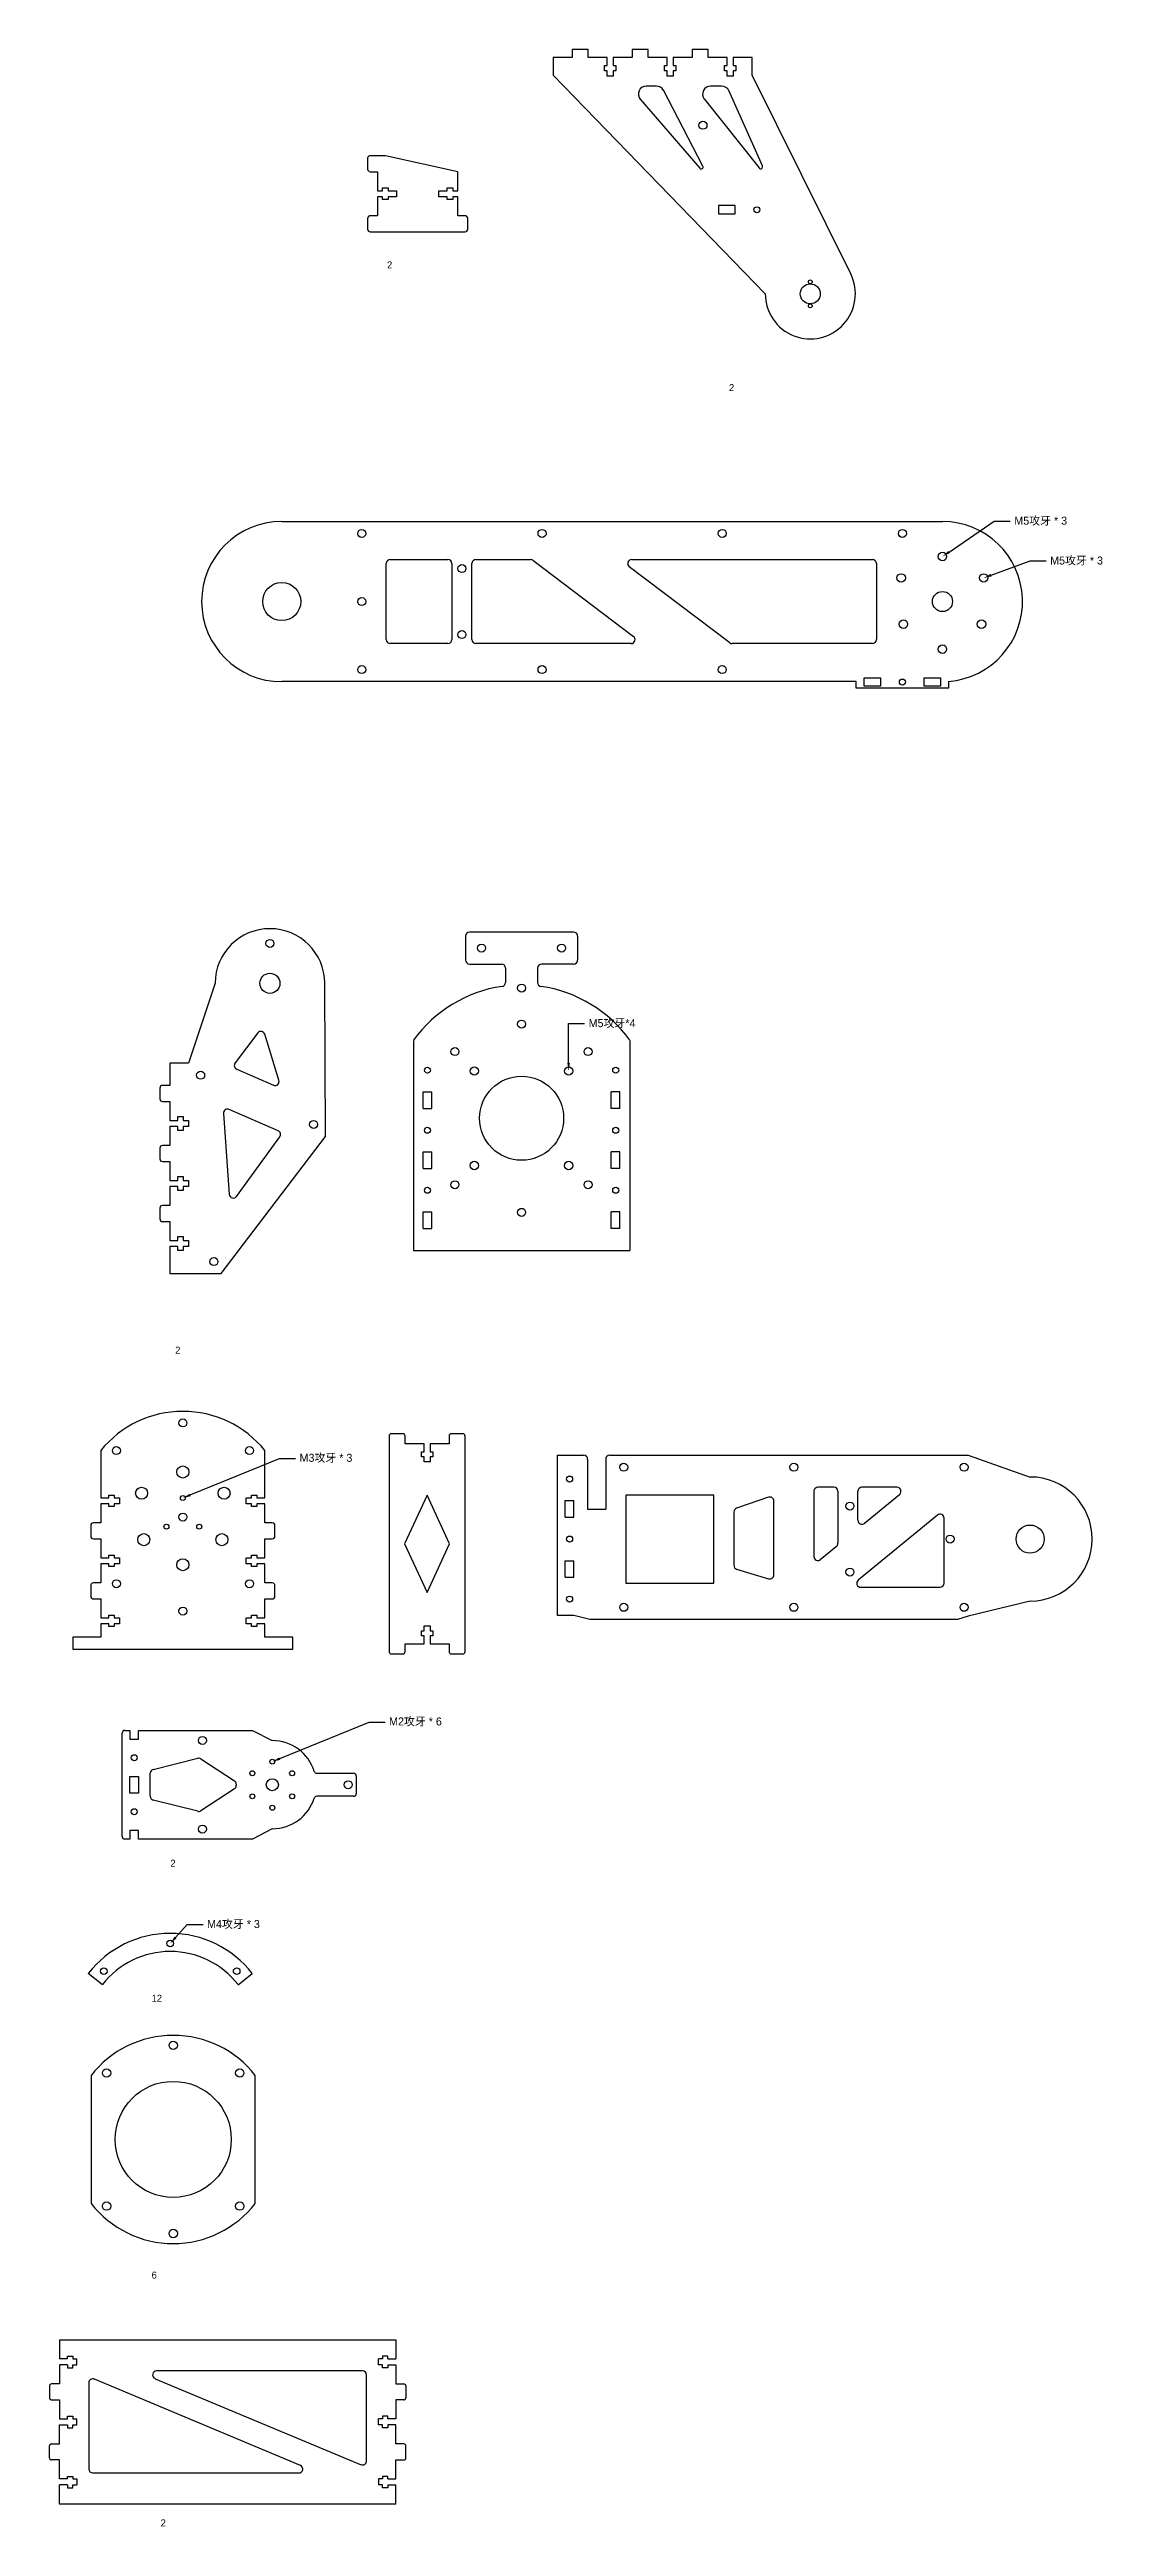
# Model space of a CAD drawing. Header units: millimetres. Extents: x -218 to 1539, y -1932 to 164.
# Drawn here: x -183 to 343, y -1511 to -273 of the extents above; entities that cross this region are included whole.
import ezdxf
from ezdxf import colors
from ezdxf.entities.mleader import LeaderData, LeaderLine
from ezdxf.math import Vec2, Vec3

# ---------------------------------------------------------------- set-up
doc = ezdxf.new("R2010")
doc.units = ezdxf.units.MM

msp = doc.modelspace()

# ---------------------------------------------------------------- texts
at = {"char_height": 3.5, "attachment_point": 1}
for s, insert in [('2', (-14.8, -379.2)), ('2', (156, -440.5)), ('2', (-120.6, -921.3)), ('2', (-123, -1177.6)), ('12', (-132.4, -1245)), ('6', (-132.4, -1383.3)), ('2', (-127.9, -1507.1))]:
    msp.add_mtext_dynamic_manual_height_columns(s, width=41.606, gutter_width=17.5, heights=[0], dxfattribs=dict(at, insert=insert))

# ---------------------------------------------------------------- linework, layer by layer
at = {"color": 7, "linetype": 'Continuous', "lineweight": 25}
for p, q in [((68.1, -277.4), (68.1, -286.1)), ((77.6, -277.4), (68.1, -277.4)), ((77.6, -273.4), (77.6, -277.4)), ((85.6, -273.4), (77.6, -273.4)), ((85.6, -277.4), (85.6, -273.4)), ((95.1, -277.4), (85.6, -277.4)), ((93.8, -281.4), (95.1, -281.4)), ((93.8, -284), (93.8, -281.4)), ((95.1, -284), (93.8, -284)), ((95.1, -281.4), (95.1, -277.4)), ((95.1, -286.6), (95.1, -284)), ((98.1, -277.4), (98.1, -281.4)), ((107.6, -277.4), (98.1, -277.4)), ((98.1, -281.4), (99.4, -281.4)), ((98.1, -284), (98.1, -286.6)), ((99.4, -284), (98.1, -284)), ((99.4, -281.4), (99.4, -284)), ((107.6, -273.4), (107.6, -277.4)), ((115.6, -273.4), (107.6, -273.4)), ((115.6, -277.4), (115.6, -273.4)), ((125.1, -277.4), (115.6, -277.4)), ((123.8, -281.4), (125.1, -281.4)), ((123.8, -284), (123.8, -281.4)), ((125.1, -284), (123.8, -284)), ((125.1, -281.4), (125.1, -277.4)), ((125.1, -286.6), (125.1, -284)), ((128.1, -277.4), (128.1, -281.4)), ((137.6, -277.4), (128.1, -277.4)), ((128.1, -281.4), (129.4, -281.4)), ((128.1, -284), (128.1, -286.6)), ((129.4, -284), (128.1, -284)), ((129.4, -281.4), (129.4, -284)), ((137.6, -273.4), (137.6, -277.4)), ((145.6, -273.4), (137.6, -273.4)), ((145.6, -277.4), (145.6, -273.4)), ((155.1, -277.4), (145.6, -277.4)), ((153.8, -281.4), (155.1, -281.4)), ((153.8, -284), (153.8, -281.4)), ((155.1, -284), (153.8, -284)), ((155.1, -281.4), (155.1, -277.4)), ((155.1, -286.6), (155.1, -284)), ((158.1, -277.4), (158.1, -281.4)), ((167.6, -277.4), (158.1, -277.4)), ((158.1, -281.4), (159.4, -281.4)), ((158.1, -284), (158.1, -286.6)), ((159.4, -284), (158.1, -284)), ((159.4, -281.4), (159.4, -284)), ((167.6, -286.1), (167.6, -277.4)), ((68.1, -286.1), (174.1, -395.4)), ((98.1, -286.6), (95.1, -286.6)), ((119.7, -291.6), (114.7, -291.6)), ((143, -331.6), (123.2, -293.7)), ((128.1, -286.6), (125.1, -286.6)), ((152.3, -291.6), (146.8, -291.6)), ((158.1, -286.6), (155.1, -286.6)), ((172.7, -331.5), (155.9, -293.9)), ((216.8, -385.4), (167.6, -286.1)), ((111.7, -298.2), (141.4, -332.7)), ((143.6, -298), (171, -332.5)), ((-24.5, -327.7), (-24.5, -333.1)), ((-15.5, -326.4), (-23.2, -326.4)), ((20.5, -334.4), (-15.5, -326.4)), ((-23.2, -334.4), (-19.5, -334.4)), ((-19.5, -334.4), (-19.5, -343.9)), ((-19.5, -343.9), (-17, -343.9)), ((-17, -342.5), (-14.3, -342.5)), ((-17, -343.9), (-17, -342.5)), ((-14.3, -342.5), (-14.3, -343.9)), ((-14.3, -343.9), (-10.1, -343.9)), ((-10.1, -343.9), (-10.1, -346.9)), ((11.1, -343.9), (15.3, -343.9)), ((11.1, -346.9), (11.1, -343.9)), ((15.3, -342.5), (18, -342.5)), ((15.3, -343.9), (15.3, -342.5)), ((18, -342.5), (18, -343.9)), ((18, -343.9), (20.5, -343.9)), ((20.5, -343.9), (20.5, -334.4)), ((-24.5, -357.7), (-24.5, -363.1)), ((-19.5, -356.4), (-23.2, -356.4)), ((-19.5, -346.9), (-19.5, -356.4)), ((-17, -346.9), (-19.5, -346.9)), ((-17, -348.2), (-17, -346.9)), ((-14.3, -348.2), (-17, -348.2)), ((-14.3, -346.9), (-14.3, -348.2)), ((-10.1, -346.9), (-14.3, -346.9)), ((15.3, -346.9), (11.1, -346.9)), ((15.3, -348.2), (15.3, -346.9)), ((18, -348.2), (15.3, -348.2)), ((18, -346.9), (18, -348.2)), ((20.5, -346.9), (18, -346.9)), ((20.5, -356.4), (20.5, -346.9)), ((24.2, -356.4), (20.5, -356.4)), ((25.5, -363.1), (25.5, -357.7)), ((150.8, -351.3), (150.8, -355.5)), ((159, -351.3), (150.8, -351.3)), ((150.8, -355.5), (159, -355.5)), ((159, -355.5), (159, -351.3)), ((-23.2, -364.4), (24.2, -364.4)), ((-67.4, -509.1), (262.6, -509.1)), ((-15.2, -568.1), (-15.2, -530.1)), ((-13.2, -528.1), (15.6, -528.1)), ((17.6, -530.1), (17.6, -568.1)), ((27.6, -568.1), (27.6, -530.1)), ((29.6, -528.1), (56.8, -528.1)), ((58, -528.5), (108.3, -566.5)), ((156.4, -569.7), (106.1, -531.7)), ((107.4, -528.1), (227.6, -528.1)), ((229.6, -530.1), (229.6, -568.1)), ((15.6, -570.1), (-13.2, -570.1)), ((107.1, -570.1), (29.6, -570.1)), ((227.6, -570.1), (157.6, -570.1)), ((219.5, -589.1), (-67.4, -589.1)), ((219.5, -592.3), (219.5, -589.1)), ((265.7, -592.3), (219.5, -592.3)), ((223.5, -587.2), (231.7, -587.2)), ((223.5, -591.4), (223.5, -587.2)), ((231.7, -591.4), (223.5, -591.4)), ((231.7, -587.2), (231.7, -591.4)), ((253.5, -587.2), (261.7, -587.2)), ((253.5, -591.4), (253.5, -587.2)), ((261.7, -591.4), (253.5, -591.4)), ((261.7, -587.2), (261.7, -591.4)), ((265.7, -589), (265.7, -592.3)), ((24.4, -716.2), (24.4, -728.2)), ((78.4, -714.2), (26.4, -714.2)), ((80.4, -716.2), (80.4, -728.2)), ((-100.7, -739.8), (-113.9, -779.7)), ((-45.5, -816.3), (-45.9, -739.8)), ((26.4, -730.2), (42.4, -730.2)), ((44.4, -732.2), (44.4, -739.4)), ((60.4, -732.2), (60.4, -739.4)), ((78.4, -730.2), (62.4, -730.2)), ((-79.4, -764.6), (-90.7, -779.6)), ((-68.8, -788.2), (-75.9, -765.2)), ((-1.6, -768.3), (-1.6, -873.2)), ((106.4, -768.3), (106.4, -873.2)), ((-123.3, -790.8), (-127, -790.8)), ((-123.3, -779.7), (-123.3, -790.8)), ((-113.9, -779.7), (-123.3, -779.7)), ((-89.9, -782.6), (-71.5, -790.6)), ((-128.3, -792.1), (-128.3, -797.5)), ((-127, -798.8), (-123.3, -798.8)), ((-123.3, -798.8), (-123.3, -808.3)), ((-69.2, -813.5), (-93.7, -802.8)), ((3.2, -794), (7.5, -794)), ((3.2, -802.3), (3.2, -794)), ((3.2, -802.3), (7.5, -802.3)), ((7.5, -802.3), (7.5, -794)), ((101.5, -794), (97.2, -794)), ((97.2, -802.3), (97.2, -794)), ((101.5, -802.3), (97.2, -802.3)), ((101.5, -802.3), (101.5, -794)), ((-123.3, -808.3), (-119.3, -808.3)), ((-123.3, -811.3), (-123.3, -820.8)), ((-119.3, -811.3), (-123.3, -811.3)), ((-119.3, -806.3), (-116.6, -806.3)), ((-119.3, -808.3), (-119.3, -806.3)), ((-119.3, -813.3), (-119.3, -811.3)), ((-116.6, -813.3), (-119.3, -813.3)), ((-116.6, -806.3), (-116.6, -808.3)), ((-116.6, -808.3), (-113.9, -808.3)), ((-116.6, -811.3), (-116.6, -813.3)), ((-113.9, -811.3), (-116.6, -811.3)), ((-113.9, -808.3), (-113.9, -811.3)), ((-97.6, -884.8), (-45.5, -816.3)), ((-96.5, -804.8), (-93.6, -845.3)), ((-90, -846.3), (-68.3, -816.5)), ((-128.3, -822.1), (-128.3, -827.5)), ((-123.3, -820.8), (-127, -820.8)), ((-127, -828.8), (-123.3, -828.8)), ((-123.3, -828.8), (-123.3, -838.3)), ((3.2, -832.3), (3.2, -824)), ((3.2, -824), (7.5, -824)), ((7.5, -832.3), (7.5, -824)), ((97.2, -832.3), (97.2, -824)), ((101.5, -824), (97.2, -824)), ((101.5, -832.3), (101.5, -824)), ((-123.3, -838.3), (-119.3, -838.3)), ((-123.3, -841.3), (-123.3, -850.8)), ((-119.3, -841.3), (-123.3, -841.3)), ((-119.3, -836.3), (-116.6, -836.3)), ((-119.3, -838.3), (-119.3, -836.3)), ((-119.3, -843.3), (-119.3, -841.3)), ((-116.6, -836.3), (-116.6, -838.3)), ((-116.6, -838.3), (-113.9, -838.3)), ((-116.6, -841.3), (-116.6, -843.3)), ((-113.9, -841.3), (-116.6, -841.3)), ((-113.9, -838.3), (-113.9, -841.3)), ((3.2, -832.3), (7.5, -832.3)), ((101.5, -832.3), (97.2, -832.3)), ((-128.3, -852.1), (-128.3, -857.5)), ((-123.3, -850.8), (-127, -850.8)), ((-116.6, -843.3), (-119.3, -843.3)), ((-127, -858.8), (-123.3, -858.8)), ((-123.3, -858.8), (-123.3, -868.3)), ((3.2, -862.3), (3.2, -854)), ((3.2, -854), (7.5, -854)), ((3.2, -862.3), (7.5, -862.3)), ((7.5, -862.3), (7.5, -854)), ((97.2, -862.3), (97.2, -854)), ((101.5, -854), (97.2, -854)), ((101.5, -862.3), (97.2, -862.3)), ((101.5, -862.3), (101.5, -854)), ((-123.3, -868.3), (-119.3, -868.3)), ((-123.3, -871.3), (-123.3, -884.8)), ((-119.3, -871.3), (-123.3, -871.3)), ((-119.3, -866.3), (-116.6, -866.3)), ((-119.3, -868.3), (-119.3, -866.3)), ((-119.3, -873.3), (-119.3, -871.3)), ((-116.6, -873.3), (-119.3, -873.3)), ((-116.6, -866.3), (-116.6, -868.3)), ((-116.6, -868.3), (-113.9, -868.3)), ((-116.6, -871.3), (-116.6, -873.3)), ((-113.9, -871.3), (-116.6, -871.3)), ((-113.9, -868.3), (-113.9, -871.3)), ((-1.6, -873.2), (106.4, -873.2)), ((-123.3, -884.8), (-97.6, -884.8)), ((-7, -964.8), (-12.6, -964.8)), ((23, -964.8), (17.4, -964.8)), ((-157.8, -973.2), (-157.8, -996.8)), ((-75.8, -996.8), (-75.8, -973.2)), ((-13.8, -966), (-13.8, -1073.6)), ((-5.8, -969.8), (-5.8, -966)), ((3.7, -969.8), (-5.8, -969.8)), ((2.4, -973.8), (3.7, -973.8)), ((2.4, -976.3), (2.4, -973.8)), ((3.7, -976.3), (2.4, -976.3)), ((3.7, -973.8), (3.7, -969.8)), ((3.7, -978.8), (3.7, -976.3)), ((6.7, -969.8), (6.7, -973.8)), ((16.2, -969.8), (6.7, -969.8)), ((6.7, -973.8), (8, -973.8)), ((6.7, -976.3), (6.7, -978.8)), ((8, -976.3), (6.7, -976.3)), ((8, -973.8), (8, -976.3)), ((16.2, -966), (16.2, -969.8)), ((24.2, -1073.6), (24.2, -966)), ((70.4, -1055.5), (70.4, -975.5)), ((70.4, -975.5), (83.4, -975.5)), ((96.4, -975.5), (275.4, -975.5)), ((275.4, -975.5), (306.4, -986.4)), ((6.7, -978.8), (3.7, -978.8)), ((85.4, -977.5), (85.4, -1002.4)), ((94.4, -977.5), (94.4, -1002.4)), ((-157.8, -996.8), (-153.8, -996.8)), ((-157.8, -999.8), (-157.8, -1009.3)), ((-153.8, -999.8), (-157.8, -999.8)), ((-153.8, -995.4), (-151.1, -995.4)), ((-153.8, -996.8), (-153.8, -995.4)), ((-153.8, -1001.1), (-153.8, -999.8)), ((-151.1, -1001.1), (-153.8, -1001.1)), ((-151.1, -995.4), (-151.1, -996.8)), ((-151.1, -996.8), (-148.4, -996.8)), ((-151.1, -999.8), (-151.1, -1001.1)), ((-148.4, -999.8), (-151.1, -999.8)), ((-148.4, -996.8), (-148.4, -999.8)), ((-85.2, -996.8), (-82.5, -996.8)), ((-85.2, -999.8), (-85.2, -996.8)), ((-82.5, -999.8), (-85.2, -999.8)), ((-82.5, -995.4), (-79.8, -995.4)), ((-82.5, -996.8), (-82.5, -995.4)), ((-82.5, -1001.1), (-82.5, -999.8)), ((-79.8, -1001.1), (-82.5, -1001.1)), ((-79.8, -995.4), (-79.8, -996.8)), ((-79.8, -996.8), (-75.8, -996.8)), ((-79.8, -999.8), (-79.8, -1001.1)), ((-75.8, -999.8), (-79.8, -999.8)), ((-75.8, -1009.3), (-75.8, -999.8)), ((5.2, -995.4), (-6.1, -1019.8)), ((16.4, -1019.8), (5.2, -995.4)), ((74.2, -998.2), (78.5, -998.2)), ((74.2, -1006.5), (74.2, -998.2)), ((78.5, -1006.5), (78.5, -998.2)), ((148.4, -995.4), (104.4, -995.4)), ((104.4, -995.4), (104.4, -1039.4)), ((148.4, -1039.4), (148.4, -995.4)), ((175.7, -996.5), (159.7, -1002)), ((178.4, -1035.3), (178.4, -998.4)), ((198.4, -993.5), (198.4, -1026.1)), ((208.4, -991.5), (200.4, -991.5)), ((210.4, -993.5), (210.4, -1019.5)), ((220.4, -1008), (220.4, -993.5)), ((239.9, -991.5), (222.4, -991.5)), ((223.6, -1009.5), (241.2, -995.1)), ((-162.8, -1010.6), (-162.8, -1016)), ((-157.8, -1009.3), (-161.5, -1009.3)), ((-72.1, -1009.3), (-75.8, -1009.3)), ((-70.8, -1016), (-70.8, -1010.6)), ((74.2, -1006.5), (78.5, -1006.5)), ((85.4, -1002.4), (94.4, -1002.4)), ((158.4, -1003.9), (158.4, -1030.5)), ((260.1, -1005.4), (220.5, -1038)), ((263.4, -1039.5), (263.4, -1007)), ((-161.5, -1017.3), (-157.8, -1017.3)), ((-157.8, -1017.3), (-157.8, -1026.8)), ((-157.8, -1026.8), (-153.8, -1026.8)), ((-153.8, -1025.4), (-151.1, -1025.4)), ((-153.8, -1026.8), (-153.8, -1025.4)), ((-151.1, -1025.4), (-151.1, -1026.8)), ((-151.1, -1026.8), (-148.4, -1026.8)), ((-148.4, -1026.8), (-148.4, -1029.8)), ((-85.2, -1026.8), (-82.5, -1026.8)), ((-85.2, -1029.8), (-85.2, -1026.8)), ((-82.5, -1025.4), (-79.8, -1025.4)), ((-82.5, -1026.8), (-82.5, -1025.4)), ((-79.8, -1025.4), (-79.8, -1026.8)), ((-79.8, -1026.8), (-75.8, -1026.8)), ((-75.8, -1017.3), (-72.1, -1017.3)), ((-75.8, -1026.8), (-75.8, -1017.3)), ((-6.1, -1019.8), (5.2, -1044.1)), ((5.2, -1044.1), (16.4, -1019.8)), ((201.6, -1027.6), (209.6, -1021.1)), ((-157.8, -1039.3), (-161.5, -1039.3)), ((-157.8, -1029.8), (-157.8, -1039.3)), ((-153.8, -1029.8), (-157.8, -1029.8)), ((-153.8, -1031.1), (-153.8, -1029.8)), ((-151.1, -1031.1), (-153.8, -1031.1)), ((-151.1, -1029.8), (-151.1, -1031.1)), ((-148.4, -1029.8), (-151.1, -1029.8)), ((-82.5, -1029.8), (-85.2, -1029.8)), ((-82.5, -1031.1), (-82.5, -1029.8)), ((-79.8, -1031.1), (-82.5, -1031.1)), ((-79.8, -1029.8), (-79.8, -1031.1)), ((-75.8, -1029.8), (-79.8, -1029.8)), ((-75.8, -1039.3), (-75.8, -1029.8)), ((-72.1, -1039.3), (-75.8, -1039.3)), ((74.2, -1028.2), (78.5, -1028.2)), ((74.2, -1036.5), (74.2, -1028.2)), ((74.2, -1036.5), (78.5, -1036.5)), ((78.5, -1036.5), (78.5, -1028.2)), ((159.8, -1032.4), (175.8, -1037.3)), ((-162.8, -1040.6), (-162.8, -1046)), ((-161.5, -1047.3), (-157.8, -1047.3)), ((-157.8, -1047.3), (-157.8, -1056.8)), ((-75.8, -1047.3), (-72.1, -1047.3)), ((-75.8, -1056.8), (-75.8, -1047.3)), ((-70.8, -1046), (-70.8, -1040.6)), ((104.4, -1039.4), (148.4, -1039.4)), ((221.8, -1041.5), (261.4, -1041.5)), ((306.4, -1048.4), (275.4, -1055.9)), ((-157.8, -1056.8), (-153.8, -1056.8)), ((-157.8, -1059.8), (-157.8, -1066.4)), ((-153.8, -1059.8), (-157.8, -1059.8)), ((-153.8, -1055.4), (-151.1, -1055.4)), ((-153.8, -1056.8), (-153.8, -1055.4)), ((-153.8, -1061.1), (-153.8, -1059.8)), ((-151.1, -1061.1), (-153.8, -1061.1)), ((-151.1, -1055.4), (-151.1, -1056.8)), ((-151.1, -1056.8), (-148.4, -1056.8)), ((-151.1, -1059.8), (-151.1, -1061.1)), ((-148.4, -1059.8), (-151.1, -1059.8)), ((-148.4, -1056.8), (-148.4, -1059.8)), ((-85.2, -1056.8), (-82.5, -1056.8)), ((-85.2, -1059.8), (-85.2, -1056.8)), ((-82.5, -1059.8), (-85.2, -1059.8)), ((-82.5, -1055.4), (-79.8, -1055.4)), ((-82.5, -1056.8), (-82.5, -1055.4)), ((-82.5, -1061.1), (-82.5, -1059.8)), ((-79.8, -1061.1), (-82.5, -1061.1)), ((-79.8, -1055.4), (-79.8, -1056.8)), ((-79.8, -1056.8), (-75.8, -1056.8)), ((-79.8, -1059.8), (-79.8, -1061.1)), ((-75.8, -1059.8), (-79.8, -1059.8)), ((-75.8, -1066.4), (-75.8, -1059.8)), ((2.4, -1063.3), (3.7, -1063.3)), ((2.4, -1065.8), (2.4, -1063.3)), ((3.7, -1060.8), (6.7, -1060.8)), ((3.7, -1063.3), (3.7, -1060.8)), ((6.7, -1060.8), (6.7, -1063.3)), ((6.7, -1063.3), (8, -1063.3)), ((8, -1063.3), (8, -1065.8)), ((78.5, -1055.5), (70.4, -1055.5)), ((86.5, -1057.5), (78.5, -1055.5)), ((270.1, -1057.5), (86.5, -1057.5)), ((275.4, -1055.9), (270.1, -1057.5)), ((-171.8, -1066.4), (-171.8, -1072.4)), ((-157.8, -1066.4), (-171.8, -1066.4)), ((-171.8, -1072.4), (-61.8, -1072.4)), ((-61.8, -1066.4), (-75.8, -1066.4)), ((-61.8, -1072.4), (-61.8, -1066.4)), ((-12.6, -1074.8), (-7, -1074.8)), ((-5.8, -1069.8), (3.7, -1069.8)), ((-5.8, -1073.6), (-5.8, -1069.8)), ((3.7, -1065.8), (2.4, -1065.8)), ((3.7, -1069.8), (3.7, -1065.8)), ((6.7, -1065.8), (6.7, -1069.8)), ((8, -1065.8), (6.7, -1065.8)), ((6.7, -1069.8), (16.2, -1069.8)), ((16.2, -1069.8), (16.2, -1073.6)), ((17.4, -1074.8), (23, -1074.8)), ((-145.8, -1113), (-143.2, -1113)), ((-143.2, -1113), (-143.2, -1117.3)), ((-138.9, -1117.3), (-138.9, -1113)), ((-138.9, -1113), (-82, -1113)), ((-82, -1113), (-72.1, -1118.1)), ((-147.1, -1166), (-147.1, -1114.3)), ((-143.2, -1117.3), (-138.9, -1117.3)), ((-143.3, -1144.3), (-143.3, -1136)), ((-143.3, -1136), (-139, -1136)), ((-139, -1136), (-139, -1144.3)), ((-133.1, -1145.9), (-133.1, -1134.4)), ((-131.6, -1132.5), (-109.3, -1126.8)), ((-107.8, -1127.1), (-91, -1138.1)), ((-49.9, -1134.4), (-31.5, -1134.4)), ((-30.2, -1135.7), (-30.2, -1144.6)), ((-139, -1144.3), (-143.3, -1144.3)), ((-109.3, -1153.4), (-131.6, -1147.8)), ((-91, -1142.2), (-107.8, -1153.2)), ((-90.1, -1139.8), (-90.1, -1140.5)), ((-31.5, -1145.9), (-49.9, -1145.9)), ((-138.9, -1163), (-143.2, -1163)), ((-143.2, -1163), (-143.2, -1167.3)), ((-138.9, -1167.3), (-138.9, -1163)), ((-72.1, -1162.1), (-82, -1167.3)), ((-143.2, -1167.3), (-145.8, -1167.3)), ((-82, -1167.3), (-138.9, -1167.3)), ((-157, -1240), (-164.1, -1234.4)), ((-89.2, -1240), (-82.1, -1234.4)), ((-162.6, -1285.3), (-162.6, -1349.3)), ((-80.6, -1349.3), (-80.6, -1285.3)), ((-178.4, -1417.4), (-178.4, -1426.9)), ((-178.4, -1417.4), (-10.4, -1417.4)), ((-10.4, -1417.4), (-10.4, -1426.9)), ((-174.4, -1426.9), (-178.4, -1426.9)), ((-178.4, -1429.9), (-178.4, -1439.4)), ((-174.4, -1429.9), (-178.4, -1429.9)), ((-174.4, -1425.6), (-171.8, -1425.6)), ((-174.4, -1426.9), (-174.4, -1425.6)), ((-174.4, -1429.9), (-174.4, -1431.3)), ((-174.4, -1431.3), (-171.8, -1431.3)), ((-171.8, -1425.6), (-171.8, -1426.9)), ((-171.8, -1426.9), (-169.8, -1426.9)), ((-171.8, -1431.3), (-171.8, -1429.9)), ((-171.8, -1429.9), (-169.8, -1429.9)), ((-169.8, -1429.9), (-169.8, -1426.9)), ((-27, -1432.9), (-129.9, -1432.9)), ((-25, -1477.9), (-25, -1434.9)), ((-17, -1426.9), (-19, -1426.9)), ((-19, -1429.9), (-19, -1426.9)), ((-17, -1429.9), (-19, -1429.9)), ((-14.4, -1425.6), (-17, -1425.6)), ((-17, -1425.6), (-17, -1426.9)), ((-17, -1431.3), (-17, -1429.9)), ((-14.4, -1431.3), (-17, -1431.3)), ((-14.4, -1426.9), (-14.4, -1425.6)), ((-14.4, -1426.9), (-10.4, -1426.9)), ((-14.4, -1429.9), (-14.4, -1431.3)), ((-14.4, -1429.9), (-10.4, -1429.9)), ((-10.4, -1429.9), (-10.4, -1439.4)), ((-183.4, -1440.4), (-183.4, -1446.4)), ((-178.4, -1439.4), (-182.4, -1439.4)), ((-182.4, -1447.4), (-178.4, -1447.4)), ((-178.4, -1447.4), (-178.4, -1456.9)), ((-163.8, -1438.9), (-163.8, -1481.9)), ((-58.1, -1480.1), (-161, -1437.1)), ((-130.6, -1436.8), (-27.7, -1479.8)), ((-10.4, -1439.4), (-6.4, -1439.4)), ((-6.4, -1447.4), (-10.4, -1447.4)), ((-10.4, -1447.4), (-10.4, -1456.9)), ((-5.4, -1440.4), (-5.4, -1446.4)), ((-178.4, -1456.9), (-174.4, -1456.9)), ((-178.4, -1469.4), (-178.4, -1459.9)), ((-178.4, -1459.9), (-174.4, -1459.9)), ((-174.4, -1455.6), (-171.8, -1455.6)), ((-174.4, -1456.9), (-174.4, -1455.6)), ((-174.4, -1459.9), (-174.4, -1461.3)), ((-171.8, -1455.6), (-171.8, -1456.9)), ((-171.8, -1456.9), (-169.8, -1456.9)), ((-171.8, -1461.3), (-171.8, -1459.9)), ((-171.8, -1459.9), (-169.8, -1459.9)), ((-169.8, -1459.9), (-169.8, -1456.9)), ((-17, -1456.9), (-19, -1456.9)), ((-19, -1459.9), (-19, -1456.9)), ((-17, -1459.9), (-19, -1459.9)), ((-14.4, -1455.6), (-17, -1455.6)), ((-17, -1455.6), (-17, -1456.9)), ((-17, -1461.3), (-17, -1459.9)), ((-14.4, -1456.9), (-14.4, -1455.6)), ((-10.4, -1456.9), (-14.4, -1456.9)), ((-14.4, -1459.9), (-14.4, -1461.3)), ((-10.4, -1459.9), (-14.4, -1459.9)), ((-10.4, -1469.4), (-10.4, -1459.9)), ((-183.4, -1476.4), (-183.4, -1470.4)), ((-182.4, -1469.4), (-178.4, -1469.4)), ((-174.4, -1461.3), (-171.8, -1461.3)), ((-14.4, -1461.3), (-17, -1461.3)), ((-6.4, -1469.4), (-10.4, -1469.4)), ((-5.4, -1476.4), (-5.4, -1470.4)), ((-178.4, -1477.4), (-182.4, -1477.4)), ((-178.4, -1486.9), (-178.4, -1477.4)), ((-161.8, -1483.9), (-58.9, -1483.9)), ((-10.4, -1477.4), (-6.4, -1477.4)), ((-10.4, -1486.9), (-10.4, -1477.4)), ((-174.4, -1486.9), (-178.4, -1486.9)), ((-178.4, -1499.4), (-178.4, -1489.9)), ((-174.4, -1489.9), (-178.4, -1489.9)), ((-174.4, -1485.6), (-171.8, -1485.6)), ((-174.4, -1486.9), (-174.4, -1485.6)), ((-174.4, -1489.9), (-174.4, -1491.3)), ((-174.4, -1491.3), (-171.8, -1491.3)), ((-171.8, -1485.6), (-171.8, -1486.9)), ((-171.8, -1486.9), (-169.8, -1486.9)), ((-171.8, -1491.3), (-171.8, -1489.9)), ((-171.8, -1489.9), (-169.8, -1489.9)), ((-169.8, -1486.9), (-169.8, -1489.9)), ((-17, -1486.9), (-19, -1486.9)), ((-19, -1486.9), (-19, -1489.9)), ((-17, -1489.9), (-19, -1489.9)), ((-14.4, -1485.6), (-17, -1485.6)), ((-17, -1485.6), (-17, -1486.9)), ((-17, -1491.3), (-17, -1489.9)), ((-14.4, -1491.3), (-17, -1491.3)), ((-14.4, -1486.9), (-14.4, -1485.6)), ((-14.4, -1486.9), (-10.4, -1486.9)), ((-14.4, -1489.9), (-14.4, -1491.3)), ((-14.4, -1489.9), (-10.4, -1489.9)), ((-10.4, -1499.4), (-10.4, -1489.9)), ((-10.4, -1499.4), (-178.4, -1499.4))]:
    msp.add_line(p, q, dxfattribs=at)
for centre, radius in [((143, -311.2), 2), ((169.9, -353.4), 1.5), ((196.6, -395.4), 5), ((196.6, -389.4), 0.95), ((196.6, -401.4), 0.95), ((-27.4, -515.1), 2), ((62.6, -515.1), 2), ((152.6, -515.1), 2), ((242.6, -515.1), 2), ((22.6, -532.6), 2), ((262.6, -526.6), 2.1), ((-67.4, -549.1), 9.52), ((242, -537.3), 2.1), ((262.6, -549.1), 5.02), ((283.2, -537.3), 2.1), ((-27.4, -549.1), 2), ((22.6, -565.6), 2), ((243.1, -560.4), 2.1), ((282.1, -560.4), 2.1), ((-27.4, -583.1), 2), ((62.6, -583.1), 2), ((152.6, -583.1), 2), ((262.6, -572.9), 2.1), ((242.6, -589.3), 1.5), ((-73.3, -719.9), 2), ((32.4, -722.2), 2), ((72.4, -722.2), 2), ((-73.3, -739.8), 5.02), ((52.4, -742.2), 2), ((52.4, -760.2), 2), ((19.1, -773.9), 2), ((85.6, -773.9), 2), ((-107.9, -785.7), 2), ((5.4, -783.2), 1.5), ((28.8, -783.6), 2.1), ((52.4, -807.2), 21), ((75.9, -783.6), 2.1), ((99.4, -783.2), 1.5), ((-51.5, -810.3), 2), ((5.4, -813.2), 1.5), ((99.4, -813.2), 1.5), ((28.8, -830.8), 2.1), ((75.9, -830.8), 2.1), ((19.1, -840.4), 2), ((85.6, -840.4), 2), ((5.4, -843.2), 1.5), ((52.4, -854.2), 2), ((99.4, -843.2), 1.5), ((-101.3, -878.8), 2), ((-116.8, -959.4), 2), ((-150, -973.2), 2), ((-83.5, -973.2), 2), ((-116.8, -983.9), 3), ((76.4, -987.4), 1.5), ((103.4, -981.5), 2), ((188.4, -981.5), 2), ((273.4, -981.5), 2), ((-137.4, -994.5), 3), ((-116.8, -996.9), 1.25), ((-96.2, -994.5), 3), ((216.4, -1000.9), 2), ((-125, -1011.2), 1.25), ((-116.8, -1006.4), 2), ((-108.6, -1011.2), 1.25), ((306.4, -1017.4), 7.02), ((-136.3, -1017.7), 3), ((-97.3, -1017.7), 3), ((76.4, -1017.4), 1.5), ((266.4, -1017.4), 2), ((-150, -1039.7), 2), ((-116.8, -1030.2), 3), ((-83.5, -1039.7), 2), ((216.4, -1033.9), 2), ((-116.8, -1053.4), 2), ((76.4, -1047.4), 1.5), ((103.4, -1051.5), 2), ((188.4, -1051.5), 2), ((273.4, -1051.5), 2), ((-141.1, -1126.6), 1.5), ((-107, -1118), 2), ((-82.1, -1134.4), 1.25), ((-72.1, -1140.1), 3), ((-72.1, -1128.6), 1.25), ((-62.2, -1134.4), 1.25), ((-34.2, -1140.1), 2), ((-82.1, -1145.9), 1.25), ((-72.1, -1151.6), 1.25), ((-62.2, -1145.9), 1.25), ((-141.1, -1153.6), 1.5), ((-107, -1162.3), 2), ((-123.1, -1219.4), 1.65), ((-156.3, -1233.2), 1.65), ((-89.9, -1233.2), 1.65), ((-121.6, -1270.3), 2.1), ((-154.9, -1284.1), 2.1), ((-88.4, -1284.1), 2.1), ((-121.6, -1317.3), 29), ((-154.9, -1350.6), 2.1), ((-88.4, -1350.6), 2.1), ((-121.6, -1364.3), 2.1)]:
    msp.add_circle(centre, radius, dxfattribs=at)
for centre, radius, start, end in [((114.7, -295.6), 4, 90, 220.6988), ((119.7, -295.6), 4, 27.6167, 90), ((146.8, -295.6), 4, 90, 218.4405), ((152.3, -295.6), 4, 24.0425, 90), ((-23.2, -327.7), 1.3, 90, 180), ((-23.2, -333.1), 1.3, 180, 270), ((142.1, -332), 1, 220.6988, 27.6167), ((171.8, -331.9), 1, 218.4405, 24.0425), ((-23.2, -357.7), 1.3, 90, 180), ((24.2, -357.7), 1.3, 0, 90), ((-23.2, -363.1), 1.3, 180, 270), ((24.2, -363.1), 1.3, 270, 0), ((196.6, -395.4), 22.5, 180, 26.3364), ((-67.4, -549.1), 40, 90, 270), ((262.6, -549.1), 40, 274.4449, 90), ((-13.2, -530.1), 2, 90, 180), ((15.6, -530.1), 2, 0, 90), ((29.6, -530.1), 2, 90, 180), ((56.8, -530.1), 2, 52.9269, 90), ((107.4, -530.1), 2, 90, 232.9269), ((227.6, -530.1), 2, 0, 90), ((-13.2, -568.1), 2, 180, 270), ((15.6, -568.1), 2, 270, 0), ((29.6, -568.1), 2, 180, 270), ((107.1, -568.1), 2, 270, 52.9269), ((227.6, -568.1), 2, 270, 0), ((157.6, -568.1), 2, 232.9269, 270), ((-73.3, -739.9), 27.4, 0.3281, 179.6719), ((26.4, -716.2), 2, 90, 180), ((78.4, -716.2), 2, 0, 90), ((26.4, -728.2), 2, 180, 270), ((78.4, -728.2), 2, 270, 0), ((52.4, -807.2), 66.6, 98.3879, 144.2321), ((42.4, -732.2), 2, 0, 90), ((42.4, -739.4), 2, 278.3879, 0), ((62.4, -732.2), 2, 90, 180), ((62.4, -739.4), 2, 180, 261.6121), ((52.4, -807.2), 66.6, 35.7679, 81.6121), ((-77.8, -765.8), 2, 17.2348, 142.8963), ((-127, -792.1), 1.3, 90, 180), ((-89.1, -780.8), 2, 142.8963, 246.4426), ((-70.7, -788.8), 2, 246.4426, 17.2348), ((-127, -797.5), 1.3, 180, 270), ((-94.5, -804.6), 2, 66.4426, 184.0603), ((-70, -815.3), 2, 323.9755, 66.4426), ((-127, -822.1), 1.3, 90, 180), ((-127, -827.5), 1.3, 180, 270), ((-127, -852.1), 1.3, 90, 180), ((-91.6, -845.1), 2, 184.0603, 323.9755), ((-127, -857.5), 1.3, 180, 270), ((-116.8, -1006.4), 52.8, 39.0214, 140.9786), ((-12.6, -966), 1.2, 90, 180), ((-7, -966), 1.2, 0, 90), ((17.4, -966), 1.2, 90, 180), ((23, -966), 1.2, 0, 90), ((83.4, -977.5), 2, 0, 90), ((96.4, -977.5), 2, 90, 180), ((306.4, -1017.4), 31, 270, 90), ((160.4, -1003.9), 2, 109.0984, 180), ((176.4, -998.4), 2, 0, 109.0984), ((200.4, -993.5), 2, 90, 180), ((208.4, -993.5), 2, 0, 90), ((222.4, -993.5), 2, 90, 180), ((239.9, -993.5), 2, 309.4725, 90), ((-161.5, -1010.6), 1.3, 90, 180), ((-72.1, -1010.6), 1.3, 0, 90), ((222.4, -1008), 2, 180, 309.4725), ((261.4, -1007), 2, 0, 129.4725), ((-161.5, -1016), 1.3, 180, 270), ((-72.1, -1016), 1.3, 270, 0), ((200.4, -1026.1), 2, 180, 309.4725), ((208.4, -1019.5), 2, 309.4725, 0), ((-161.5, -1040.6), 1.3, 90, 180), ((-72.1, -1040.6), 1.3, 0, 90), ((160.4, -1030.5), 2, 180, 253.1038), ((176.4, -1035.3), 2, 253.1038, 0), ((221.8, -1039.5), 2, 129.4725, 270), ((-161.5, -1046), 1.3, 180, 270), ((-72.1, -1046), 1.3, 270, 0), ((261.4, -1039.5), 2, 270, 0), ((-12.6, -1073.6), 1.2, 180, 270), ((-7, -1073.6), 1.2, 270, 0), ((17.4, -1073.6), 1.2, 180, 270), ((23, -1073.6), 1.2, 270, 0), ((-145.8, -1114.3), 1.3, 90, 180), ((-72.1, -1140.1), 22, 17.6108, 90), ((-131.1, -1134.4), 2, 104.2434, 180), ((-108.9, -1128.8), 2, 56.698, 104.2434), ((-92.1, -1139.8), 2, 0, 56.698), ((-49.9, -1133.1), 1.3, 197.6108, 270), ((-31.5, -1135.7), 1.3, 0, 90), ((-131.1, -1145.9), 2, 180, 255.7566), ((-92.1, -1140.5), 2, 303.302, 0), ((-72.1, -1140.1), 22, 270, 342.3892), ((-49.9, -1147.2), 1.3, 90, 162.3892), ((-31.5, -1144.6), 1.3, 270, 0), ((-108.9, -1151.5), 2, 255.7566, 303.302), ((-145.8, -1166), 1.3, 180, 270), ((-123.1, -1266.4), 52, 38, 142), ((-123.1, -1266.4), 43, 38, 142), ((-121.6, -1317.3), 52, 37.958, 142.042), ((-121.6, -1317.3), 52, 217.958, 322.042), ((-129.9, -1434.9), 2, 90, 247.3262), ((-27, -1434.9), 2, 0, 90), ((-182.4, -1440.4), 1, 90, 180), ((-182.4, -1446.4), 1, 180, 270), ((-161.8, -1438.9), 2, 67.3262, 180), ((-6.4, -1440.4), 1, 0, 90), ((-6.4, -1446.4), 1, 270, 0), ((-182.4, -1470.4), 1, 90, 180), ((-6.4, -1470.4), 1, 0, 90), ((-182.4, -1476.4), 1, 180, 270), ((-161.8, -1481.9), 2, 180, 270), ((-58.9, -1481.9), 2, 270, 67.3262), ((-27, -1477.9), 2, 247.3262, 0), ((-6.4, -1476.4), 1, 270, 0)]:
    msp.add_arc(centre, radius, start, end, dxfattribs=at)

msp.set_redraw_order([(e.dxf.handle, doc.entitydb.next_handle()) for e in msp.query("TEXT MTEXT ATTDEF DIMENSION ARC_DIMENSION")])  # texts and dimensions are drawn at this point

# ---------------------------------------------------------------- leaders
ml = msp.add_multileader_mtext('Standard')
ml.set_content('M5{\\fSimSun|b0|i0|c134|p2;攻牙} * 3', color=256)
ml.set_leader_properties()
ml.build(insert=Vec2(0, 0))
ml.multileader.update_dxf_attribs({"text_right_attachment_type": 6})
ctx = ml.context
ctx.base_point, ctx.plane_origin = Vec3(296.5, -509), Vec3(262.6, -526.6)
ctx.right_attachment = 6
notes = []
notes.append((ctx, [(0, (1, 1, 0), (288.5, -509), (1, 0), 8, [(0, [(262.6, -526.6)], 0, [])])]))
ctx.mtext.insert, ctx.mtext.flow_direction = Vec3(298.5, -506.7), 5
ml = msp.add_multileader_mtext('Standard')
ml.set_content('M5{\\fSimSun|b0|i0|c134|p2;攻牙} * 3', color=256)
ml.set_leader_properties()
ml.build(insert=Vec2(0, 0))
ml.multileader.update_dxf_attribs({"text_right_attachment_type": 6})
ctx = ml.context
ctx.base_point, ctx.plane_origin = Vec3(314.4, -528.8), Vec3(283.2, -537.3)
ctx.right_attachment = 6
notes.append((ctx, [(0, (1, 1, 0), (306.4, -528.8), (1, 0), 8, [(0, [(283.2, -537.3)], 0, [])])]))
ctx.mtext.insert, ctx.mtext.flow_direction = Vec3(316.4, -526.6), 5
ml = msp.add_multileader_mtext('Standard')
ml.set_content('M5{\\fSimSun|b0|i0|c134|p2;攻牙}*4', color=256)
ml.set_leader_properties()
ml.build(insert=Vec2(0, 0))
ml.multileader.update_dxf_attribs({"text_right_attachment_type": 6})
ctx = ml.context
ctx.base_point, ctx.plane_origin = Vec3(83.9, -759.9), Vec3(75.9, -783.6)
ctx.right_attachment = 6
notes.append((ctx, [(0, (1, 1, 0), (75.9, -759.9), (1, 0), 8, [(0, [(75.9, -783.6)], 0, [])])]))
ctx.mtext.insert, ctx.mtext.flow_direction = Vec3(85.9, -757.7), 5
ml = msp.add_multileader_mtext('Standard')
ml.set_content('M3{\\fSimSun|b0|i0|c134|p2;攻牙} * 3', color=256)
ml.set_leader_properties()
ml.build(insert=Vec2(0, 0))
ml.multileader.update_dxf_attribs({"text_right_attachment_type": 6})
ctx = ml.context
ctx.base_point, ctx.plane_origin = Vec3(-60.5, -977.1), Vec3(-71, -981.8)
ctx.right_attachment = 6
notes.append((ctx, [(0, (1, 1, 0), (-68.5, -977.1), (1, 0), 8, [(0, [(-116.8, -996.9)], 0, [])])]))
ctx.mtext.insert, ctx.mtext.flow_direction = Vec3(-58.5, -974.8), 5
ml = msp.add_multileader_mtext('Standard')
ml.set_content('M2{\\fSimSun|b0|i0|c134|p2;攻牙} * 6', color=256)
ml.set_leader_properties()
ml.build(insert=Vec2(0, 0))
ml.multileader.update_dxf_attribs({"text_right_attachment_type": 6})
ctx = ml.context
ctx.base_point, ctx.plane_origin = Vec3(-15.8, -1108.8), Vec3(-26.4, -1113.5)
ctx.right_attachment = 6
notes.append((ctx, [(0, (1, 1, 0), (-23.8, -1108.8), (1, 0), 8, [(0, [(-72.1, -1128.6)], 0, [])])]))
ctx.mtext.insert, ctx.mtext.flow_direction = Vec3(-13.8, -1106.5), 5
ml = msp.add_multileader_mtext('Standard')
ml.set_content('M4{\\fSimSun|b0|i0|c134|p2;攻牙} * 3', color=256)
ml.set_leader_properties()
ml.build(insert=Vec2(0, 0))
ml.multileader.update_dxf_attribs({"text_right_attachment_type": 6})
ctx = ml.context
ctx.base_point, ctx.plane_origin = Vec3(-106.7, -1210), Vec3(-123.1, -1219.4)
ctx.right_attachment = 6
notes.append((ctx, [(0, (1, 1, 0), (-114.7, -1210), (1, 0), 8, [(0, [(-123.1, -1219.4)], 0, [])])]))
ctx.mtext.insert, ctx.mtext.flow_direction = Vec3(-104.7, -1207.7), 5
for ctx, leaders in notes:
    for number, flags, end, landing, length, lines in leaders:
        leader = LeaderData()
        leader.index, (leader.has_last_leader_line, leader.has_dogleg_vector, leader.attachment_direction) = number, flags
        leader.last_leader_point, leader.dogleg_vector, leader.dogleg_length = Vec3(end), Vec3(landing), length
        for number, points, colour, breaks in lines:
            line = LeaderLine()
            line.index, line.vertices, line.color, line.breaks = number, Vec3.list(points), colors.encode_raw_color(colour), breaks
            leader.lines.append(line)
        ctx.leaders.append(leader)

doc.saveas('drawing.dxf')
